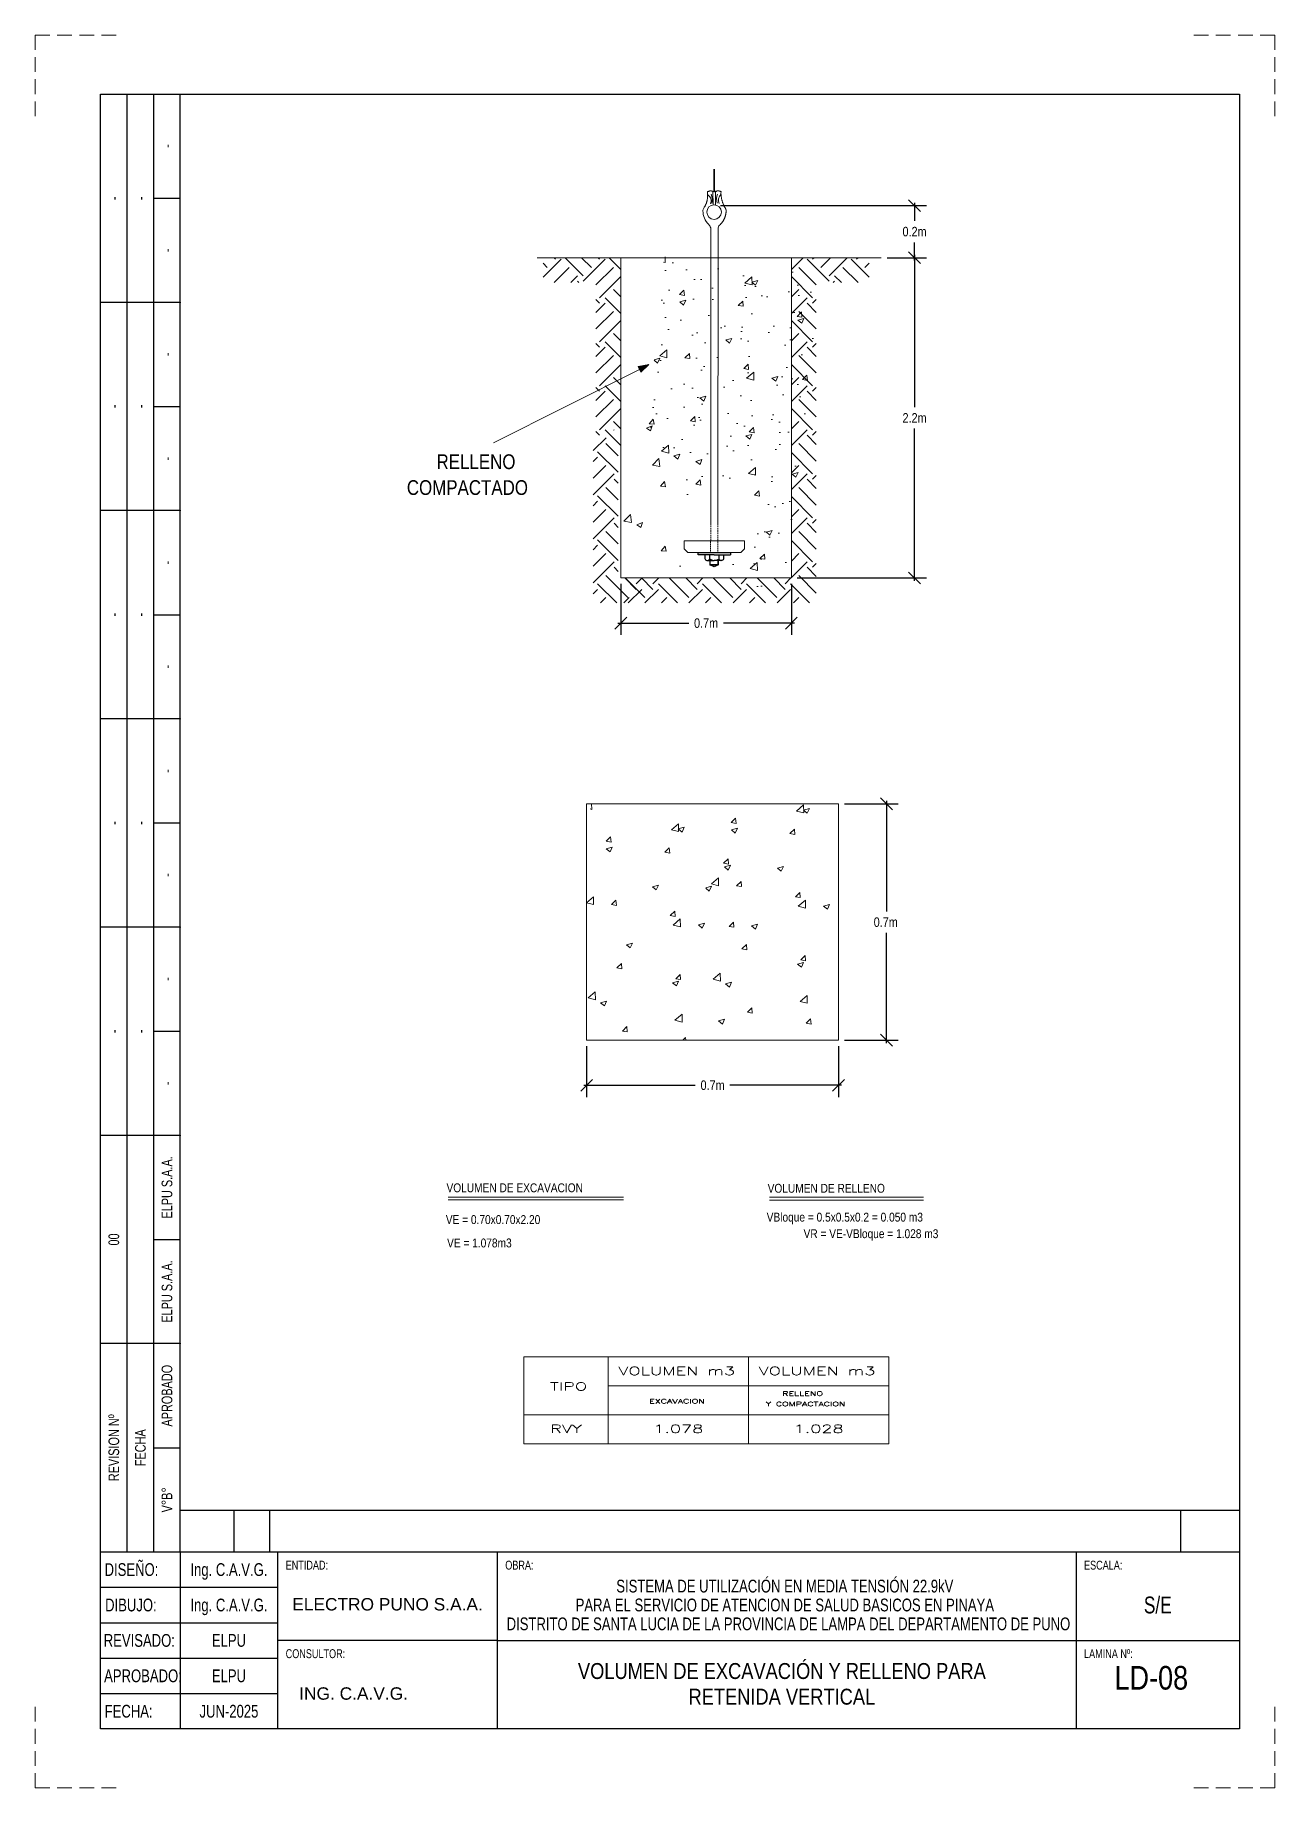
# Model space of a CAD drawing. Header units: millimetres. Extents: x 1804 to 3757, y 2643 to 7323.
# Drawn here: x 2224.3 to 2434.3, y 2642.5 to 2939.5 of the extents above; entities that cross this region are included whole.
import ezdxf
from ezdxf.enums import TextEntityAlignment as Align

# ---------------------------------------------------------------- set-up
doc = ezdxf.new("R2010")
doc.units = ezdxf.units.MM
doc.linetypes.add('DASHED', pattern=[0.75, 0.5, -0.25])
doc.linetypes.add('HIDDEN', pattern=[0.375, 0.25, -0.125])
for name, color, linetype in [('_Cajetin Linea 1', 5, 'Continuous'), ('_Cajetin Linea 2', 2, 'Continuous'), ('_Texto 1', 7, 'Continuous'), ('_Texto 2', 7, 'Continuous'), ('_Texto 3', 4, 'Continuous'), ('_Texto 4', 7, 'Continuous'), ('_Texto 6', 7, 'Continuous'), ('CAJETIN_T-1', 104, 'Continuous'), ('TEXTO', 7, 'Continuous')]:
    doc.layers.add(name, color=color, linetype=linetype)
for name, color, linetype, lineweight in [('_Cajetin Linea 3', 5, 'Continuous', 30), ('_Cajetin Linea 4', 3, 'DASHED', 0), ('DIBUJO', 7, 'Continuous', 20), ('POSTE', 7, 'Continuous', 13)]:
    doc.layers.add(name, color=color, linetype=linetype, lineweight=lineweight)
doc.styles.add('Cajetin', font='swissc.ttf')
doc.styles.add('Disylays_86', font='swisscl.ttf', dxfattribs={"height": 2.2})
doc.styles.add('hco_01', font='simplex.shx', dxfattribs={"width": 1.6, "height": 3})
doc.styles.add('ROMANS', font='romans.shx')
doc.styles.add('TEXTO1', font='arial.ttf')
doc.styles.add('texto50', font='ARIALN.TTF', dxfattribs={"height": 0.06})
doc.dimstyles.new('ELECTRICO', dxfattribs={"dimtxt": 1.4, "dimasz": 2, "dimexe": 2, "dimexo": 1, "dimgap": 1, "dimtad": 0, "dimtih": 1, "dimtoh": 1, "dimdsep": 46, "dimtxsty": 'ROMANS', "dimblk1": 'OBLIQUE', "dimblk2": 'OBLIQUE', "dimsah": 1, "dimcen": 0.09, "dimdle": 0.5, "dimclrd": 7, "dimclrt": 7, "dimadec": 0, "dimazin": 0, "dimtfac": 0.1125, "dimtofl": 0, "dimtmove": 2, "dimatfit": 2, "dimfxl": 1, "dimtolj": 1, "dimlwd": -1, "dimarcsym": 0})

msp = doc.modelspace()

# ---------------------------------------------------------------- texts
at = {"linetype": 'Continuous', "lineweight": 15, "style": 'Cajetin'}
for s, p in [('RELLENO', (2292.338, 2865.969)), ('COMPACTADO', (2287.305, 2861.588))]:
    msp.add_text(s, height=2.5, dxfattribs=at).set_placement(p)
at = {"color": 7, "lineweight": 15, "style": 'Cajetin'}
for s, p in [('VOLUMEN DE EXCAVACION', (2294.027, 2743.444)), ('VOLUMEN DE RELLENO', (2348.418, 2743.362)), ('VE = 0.70x0.70x2.20  ', (2293.909, 2738.059)), ('VBloque = 0.5x0.5x0.2 = 0.050 m3', (2348.253, 2738.473)), ('VE = 1.078m3', (2294.123, 2734.099)), ('VR = VE-VBloque = 1.028 m3', (2354.505, 2735.668))]:
    msp.add_text(s, height=1.5, dxfattribs=at).set_placement(p)
for s, p in [('VOLUMEN DE EXCAVACIÓN Y RELLENO PARA', (2350.825, 2662.653)), ('RETENIDA VERTICAL', (2350.825, 2657.974))]:
    msp.add_text(s, height=2.7, dxfattribs=at).set_placement(p, align=Align.MIDDLE)
at = {"lineweight": 15, "style": 'Cajetin'}
msp.add_text('LD-08', height=4, dxfattribs=at).set_placement((2413.399, 2661.172), align=Align.MIDDLE_CENTER)
at = {"layer": 'DIBUJO', "color": 7, "lineweight": 15, "style": 'hco_01', "width": 1.6}
for s, p in [('VOLUMEN m3', (2333.013, 2712.476)), ('VOLUMEN m3', (2356.784, 2712.476)), ('TIPO', (2314.696, 2709.853)), ('RVY', (2314.275, 2702.677)), ('1.078', (2333.277, 2702.677)), ('1.028', (2357.048, 2702.677))]:
    msp.add_text(s, height=1.3718, dxfattribs=at).set_placement(p, align=Align.CENTER)
for s, height, p in [('RELLENO', 0.7349, (2350.889, 2708.971)), ('EXCAVACION', 0.7349, (2328.347, 2707.674)), ('Y COMPACTACION', 0.73491, (2348.089, 2707.197))]:
    msp.add_text(s, height=height, dxfattribs=at).set_placement(p)

# ---------------------------------------------------------------- blocks, each defined once
blk = doc.blocks.new('TUERCAEX')
for p, q in [((1.5, 0), (-1.5, 0)), ((-1.5, 0), (-1.5, -0.2)), ((1.5, -0.2), (1.5, 0)), ((-0.86, -0.2), (-0.86, -0.6)), ((-0.66, -0.75), (0, -0.75)), ((-0.43, -0.2), (-0.43, -0.75)), ((-0.37, -0.72), (-0.37, -1.13)), ((-0.37, -1.13), (-0.37, -0.72)), ((-0.37, -1.13), (0.4, -1.13)), ((-0.37, -1.13), (0, -1.33)), ((0.4, -1.13), (-0.37, -1.13)), ((0.67, -0.75), (0, -0.75)), ((0, -1.33), (0.4, -1.13)), ((0.4, -0.75), (0.4, -1.13)), ((0.43, -0.2), (0.43, -0.75)), ((0.86, -0.2), (0.86, -0.57))]:
    blk.add_line(p, q)
at = {"color": 7}
for q in [(-1.5, -0.2), (1.5, -0.2)]:
    blk.add_line((0, -0.2), q, dxfattribs=at)
for centre, radius, start, end in [((-0.65, -0.53), 0.224, 200.6742, 340.9874), ((-0.01, -0.07), 0.684, 231.2204, 310.0314), ((0.64, -0.54), 0.216, 194.3886, 349.7862)]:
    blk.add_arc(centre, radius, start, end)
blk = doc.blocks.new('CAJETIN ARMADO')
at = {"layer": '_Cajetin Linea 1', "ltscale": 5}
for p, q in [((1569.36, 5536.82), (1389.95, 5536.82)), ((1399.05, 5536.82), (1399.05, 5529.78)), ((1405.05, 5536.82), (1405.05, 5529.78)), ((1559.36, 5536.82), (1559.36, 5529.78))]:
    blk.add_line(p, q, dxfattribs=at)
at = {"layer": '_Cajetin Linea 1'}
for p in [(1376.45, 5529.82), (1389.95, 5529.82)]:
    blk.add_line(p, (1569.36, 5529.82), dxfattribs=at)
at = {"layer": '_Cajetin Linea 1', "color": 5}
for p, q in [((1389.95, 5529.82), (1389.95, 5499.82)), ((1406.45, 5529.82), (1406.45, 5499.82)), ((1443.64, 5529.82), (1443.64, 5499.82)), ((1541.67, 5529.82), (1541.67, 5499.82)), ((1376.45, 5523.82), (1406.45, 5523.82)), ((1376.45, 5517.82), (1406.45, 5517.82)), ((1443.64, 5514.82), (1406.45, 5514.82)), ((1443.64, 5514.82), (1569.36, 5514.82)), ((1376.45, 5511.82), (1406.45, 5511.82)), ((1376.45, 5505.82), (1406.45, 5505.82))]:
    blk.add_line(p, q, dxfattribs=at)
at = {"layer": '_Cajetin Linea 2', "color": 3}
for points in [[(1380.95, 5529.82), (1380.95, 5776.82)], [(1385.45, 5529.82), (1385.45, 5776.82)], [(1389.95, 5529.82), (1389.95, 5776.82)], [(1385.45, 5759.18), (1389.95, 5759.18)], [(1389.95, 5741.53), (1376.45, 5741.53)], [(1385.45, 5723.89), (1389.95, 5723.89)], [(1389.95, 5706.25), (1376.45, 5706.25)], [(1385.45, 5688.61), (1389.95, 5688.61)], [(1389.95, 5670.96), (1376.45, 5670.96)], [(1385.45, 5653.32), (1389.95, 5653.32)], [(1389.95, 5635.68), (1376.45, 5635.68)], [(1385.45, 5618.03), (1389.95, 5618.03)], [(1389.95, 5600.39), (1376.45, 5600.39)], [(1385.45, 5582.75), (1389.95, 5582.75)], [(1389.95, 5565.11), (1376.45, 5565.11)], [(1385.45, 5547.46), (1389.95, 5547.46)]]:
    blk.add_lwpolyline(points, dxfattribs=at)
at = {"layer": '_Cajetin Linea 2', "color": 2}
blk.add_point((1389.95, 5600.39), dxfattribs=at)
at = {"layer": '_Cajetin Linea 2', "color": 3}
blk.add_point((1380.95, 5565.11), dxfattribs=at)
at = {"layer": '_Cajetin Linea 2'}
for p in [(1385.45, 5565.11), (1389.95, 5565.11)]:
    blk.add_point(p, dxfattribs=at)
at = {"layer": '_Cajetin Linea 3', "ltscale": 0.1}
blk.add_lwpolyline([(1569.36, 5499.82), (1376.45, 5499.82), (1376.45, 5776.82), (1569.36, 5776.82)], close=True, dxfattribs=at)
at = {"layer": '_Cajetin Linea 4', "ltscale": 5}
for p, q in [((1365.36, 5786.82), (1365.36, 5771.82)), ((1365.36, 5786.82), (1380.36, 5786.82)), ((1575.36, 5786.82), (1560.36, 5786.82)), ((1575.36, 5786.82), (1575.36, 5771.82)), ((1365.36, 5489.82), (1365.36, 5504.82)), ((1575.36, 5489.82), (1575.36, 5504.82)), ((1365.36, 5489.82), (1380.36, 5489.82)), ((1575.36, 5489.82), (1560.36, 5489.82))]:
    blk.add_line(p, q, dxfattribs=at)
at = {"layer": 'CAJETIN_T-1', "color": 2}
for p in [(1389.95, 5741.53), (1389.95, 5706.25), (1389.95, 5670.96), (1389.95, 5635.68)]:
    blk.add_point(p, dxfattribs=at)
at = {"layer": '_Texto 1', "style": 'Disylays_86'}
for s, p in [('-', (1387.7, 5768)), ('-', (1378.7, 5759.18)), ('-', (1383.2, 5759.18)), ('-', (1387.7, 5750.36)), ('-', (1387.7, 5732.71)), ('-', (1378.7, 5723.89)), ('-', (1383.2, 5723.89)), ('-', (1387.7, 5715.07)), ('-', (1387.7, 5697.43)), ('-', (1378.7, 5688.61)), ('-', (1383.2, 5688.61)), ('-', (1387.7, 5679.78)), ('-', (1387.7, 5662.14)), ('-', (1378.7, 5653.32)), ('-', (1383.2, 5653.32)), ('-', (1387.7, 5644.5)), ('-', (1387.7, 5626.86)), ('-', (1378.7, 5618.03)), ('-', (1383.2, 5618.03)), ('-', (1387.7, 5609.21)), ('ELPU S.A.A.', (1387.7, 5591.57)), ('00', (1378.7, 5582.75)), ('ELPU S.A.A.', (1387.7, 5573.93)), ('APROBADO', (1387.7, 5556.28)), ('REVISION Nº', (1378.7, 5547.46)), ('FECHA', (1383.2, 5547.46)), ('V%%DB%%D', (1387.7, 5538.64))]:
    blk.add_text(s, height=1.8, rotation=90, dxfattribs=at).set_placement(p, align=Align.MIDDLE_CENTER)
for s, p in [('DISEÑO:', (1381.69, 5526.82)), ('SISTEMA DE UTILIZACIÓN EN MEDIA TENSIÓN 22.9kV ', (1492.66, 5524.02)), ('DIBUJO:', (1381.59, 5520.82)), ('PARA EL SERVICIO DE ATENCION DE SALUD BASICOS EN PINAYA ', (1492.66, 5520.82)), (' DISTRITO DE SANTA LUCIA DE LA PROVINCIA DE LAMPA DEL DEPARTAMENTO DE PUNO', (1492.66, 5517.62)), ('REVISADO:  ', (1383.64, 5514.82)), ('APROBADO:', (1383.64, 5508.82)), ('FECHA:', (1381.21, 5502.82))]:
    blk.add_text(s, height=2.16, dxfattribs=at).set_placement(p, align=Align.MIDDLE_CENTER)
at = {"layer": '_Texto 2', "style": 'Disylays_86'}
for s, p in [('ENTIDAD:', (1407.81, 5526.82)), ('OBRA:', (1445, 5526.82)), ('ESCALA:', (1543.03, 5526.82)), ('CONSULTOR:', (1407.81, 5511.82)), ('LAMINA Nº:', (1543.03, 5511.82))]:
    blk.add_text(s, height=1.5, dxfattribs=at).set_placement(p)
at = {"layer": '_Texto 3', "style": 'Disylays_86'}
for s, p in [('Ing. C.A.V.G.', (1398.2, 5526.82)), ('Ing. C.A.V.G.', (1398.2, 5520.82)), ('ELPU', (1398.2, 5514.82)), ('ELPU', (1398.2, 5508.82)), ('JUN-2025', (1398.2, 5502.82))]:
    blk.add_text(s, height=2.16, dxfattribs=at).set_placement(p, align=Align.MIDDLE_CENTER)
at = {"layer": '_Texto 4', "ltscale": 2, "style": 'TEXTO1'}
for s, p in [('ELECTRO PUNO S.A.A.', (1408.92, 5519.89)), ('ING. C.A.V.G.', (1410.1, 5504.77))]:
    blk.add_text(s, height=2.1, dxfattribs=at).set_placement(p)
at = {"layer": '_Texto 6', "style": 'Disylays_86'}
blk.add_text('S/E', height=2.851, dxfattribs=at).set_placement((1555.52, 5520.82), align=Align.MIDDLE_CENTER)
blk = doc.blocks.new('_Oblique')
at = {"color": 0, "lineweight": -2}
blk.add_line((-0.5, -0.5), (0.5, 0.5), dxfattribs=at)
blk = doc.blocks.new('*D372')
at = {"layer": 'Defpoints', "color": 0, "transparency": 16777216}
for p in [(2339.43, 2910.61), (2373.3, 2910.61), (2367.65, 2901.79)]:
    blk.add_point(p, dxfattribs=at)
at = {"layer": 'TEXTO', "color": 0, "lineweight": -2, "transparency": 16777216}
for p, q in [((2340.43, 2910.61), (2375.3, 2910.61)), ((2368.65, 2901.79), (2375.3, 2901.79))]:
    blk.add_line(p, q, dxfattribs=at)
at = {"layer": 'TEXTO', "color": 7, "transparency": 16777216}
for p, q in [((2373.3, 2911.11), (2373.3, 2908.02)), ((2373.3, 2901.29), (2373.3, 2904.38))]:
    blk.add_line(p, q, dxfattribs=at)
at = {"layer": 'TEXTO', "color": 7, "transparency": 16777216, "xscale": 2, "yscale": 2, "zscale": 2}
for p, rotation in [((2373.3, 2910.61), 90), ((2373.3, 2901.79), 270)]:
    blk.add_blockref('_Oblique', p, dxfattribs=dict(at, rotation=rotation))
at = {"layer": 'TEXTO', "color": 7, "lineweight": 15, "transparency": 16777216, "insert": (2373.3, 2906.2), "char_height": 0.06, "attachment_point": 5, "style": 'texto50'}
blk.add_mtext('\\A1;{\\H26.667x;0.2m}', dxfattribs=at)
blk = doc.blocks.new('*D373')
at = {"layer": 'Defpoints', "color": 0, "transparency": 16777216}
for p in [(2367.65, 2901.79), (2352.44, 2847.52), (2373.3, 2847.52)]:
    blk.add_point(p, dxfattribs=at)
at = {"layer": 'TEXTO', "color": 0, "lineweight": -2, "transparency": 16777216}
for p, q in [((2368.65, 2901.79), (2375.3, 2901.79)), ((2353.44, 2847.52), (2375.3, 2847.52))]:
    blk.add_line(p, q, dxfattribs=at)
at = {"layer": 'TEXTO', "color": 7, "transparency": 16777216}
for p, q in [((2373.3, 2902.29), (2373.3, 2876.46)), ((2373.3, 2847.02), (2373.3, 2872.85))]:
    blk.add_line(p, q, dxfattribs=at)
at = {"layer": 'TEXTO', "color": 7, "transparency": 16777216, "xscale": 2, "yscale": 2, "zscale": 2}
for p, rotation in [((2373.3, 2901.79), 90), ((2373.3, 2847.52), 270)]:
    blk.add_blockref('_Oblique', p, dxfattribs=dict(at, rotation=rotation))
at = {"layer": 'TEXTO', "color": 7, "lineweight": 15, "transparency": 16777216, "insert": (2373.3, 2874.65), "char_height": 0.06, "attachment_point": 5, "style": 'texto50'}
blk.add_mtext('\\A1;{\\H26.667x;2.2m}', dxfattribs=at)
blk = doc.blocks.new('*D374')
at = {"layer": 'Defpoints', "color": 0, "transparency": 16777216}
for p in [(2323.54, 2847.52), (2352.44, 2847.52), (2323.54, 2839.87)]:
    blk.add_point(p, dxfattribs=at)
at = {"layer": 'TEXTO', "color": 0, "lineweight": -2, "transparency": 16777216}
for p, q in [((2323.54, 2846.52), (2323.54, 2837.87)), ((2352.44, 2846.52), (2352.44, 2837.87))]:
    blk.add_line(p, q, dxfattribs=at)
at = {"layer": 'TEXTO', "color": 7, "transparency": 16777216}
for p, q in [((2323.04, 2839.87), (2335.05, 2839.87)), ((2352.94, 2839.87), (2340.94, 2839.87))]:
    blk.add_line(p, q, dxfattribs=at)
at = {"layer": 'TEXTO', "color": 7, "transparency": 16777216, "xscale": 2, "yscale": 2, "zscale": 2, "rotation": 180}
blk.add_blockref('_Oblique', (2323.54, 2839.87), dxfattribs=at)
at = {"layer": 'TEXTO', "color": 7, "transparency": 16777216, "xscale": 2, "yscale": 2, "zscale": 2}
blk.add_blockref('_Oblique', (2352.44, 2839.87), dxfattribs=at)
at = {"layer": 'TEXTO', "color": 7, "lineweight": 15, "transparency": 16777216, "insert": (2337.99, 2839.87), "char_height": 0.06, "attachment_point": 5, "style": 'texto50'}
blk.add_mtext('\\A1;{\\H26.667x;0.7m}', dxfattribs=at)
blk = doc.blocks.new('*D375')
at = {"layer": 'Defpoints', "color": 0, "transparency": 16777216}
for p in [(2317.76, 2769.21), (2360.43, 2769.21), (2317.76, 2761.57)]:
    blk.add_point(p, dxfattribs=at)
at = {"layer": 'TEXTO', "color": 0, "lineweight": -2, "transparency": 16777216}
for p, q in [((2317.76, 2768.21), (2317.76, 2759.57)), ((2360.43, 2768.21), (2360.43, 2759.57))]:
    blk.add_line(p, q, dxfattribs=at)
at = {"layer": 'TEXTO', "color": 7, "transparency": 16777216}
for p, q in [((2317.26, 2761.57), (2336.15, 2761.57)), ((2360.93, 2761.57), (2342.03, 2761.57))]:
    blk.add_line(p, q, dxfattribs=at)
at = {"layer": 'TEXTO', "color": 7, "transparency": 16777216, "xscale": 2, "yscale": 2, "zscale": 2, "rotation": 180}
blk.add_blockref('_Oblique', (2317.76, 2761.57), dxfattribs=at)
at = {"layer": 'TEXTO', "color": 7, "transparency": 16777216, "xscale": 2, "yscale": 2, "zscale": 2}
blk.add_blockref('_Oblique', (2360.43, 2761.57), dxfattribs=at)
at = {"layer": 'TEXTO', "color": 7, "lineweight": 15, "transparency": 16777216, "insert": (2339.09, 2761.57), "char_height": 0.06, "attachment_point": 5, "style": 'texto50'}
blk.add_mtext('\\A1;{\\H26.667x;0.7m}', dxfattribs=at)
blk = doc.blocks.new('*D376')
at = {"layer": 'Defpoints', "color": 0, "transparency": 16777216}
for p in [(2360.43, 2809.25), (2360.43, 2769.21), (2368.54, 2769.21)]:
    blk.add_point(p, dxfattribs=at)
at = {"layer": 'TEXTO', "color": 7, "transparency": 16777216}
for p, q in [((2368.54, 2809.75), (2368.54, 2791.02)), ((2368.54, 2768.71), (2368.54, 2787.39))]:
    blk.add_line(p, q, dxfattribs=at)
at = {"layer": 'TEXTO', "color": 0, "lineweight": -2, "transparency": 16777216}
for p, q in [((2361.43, 2809.25), (2370.54, 2809.25)), ((2361.43, 2769.21), (2370.54, 2769.21))]:
    blk.add_line(p, q, dxfattribs=at)
at = {"layer": 'TEXTO', "color": 7, "transparency": 16777216, "xscale": 2, "yscale": 2, "zscale": 2}
for p, rotation in [((2368.54, 2809.25), 90), ((2368.54, 2769.21), 270)]:
    blk.add_blockref('_Oblique', p, dxfattribs=dict(at, rotation=rotation))
at = {"layer": 'TEXTO', "color": 7, "lineweight": 15, "transparency": 16777216, "insert": (2368.42, 2789.2), "char_height": 0.06, "attachment_point": 5, "style": 'texto50'}
blk.add_mtext('\\A1;{\\H26.667x;0.7m}', dxfattribs=at)

# ---------------------------------------------------------------- dimensions: what is measured, and where the dimension line sits
at = {"layer": 'TEXTO', "lineweight": 15}
for base, p1, p2, text, picture, middle in [((2373.301, 2910.613), (2367.646, 2901.786), (2339.429, 2910.613), '{\\H26.667x;0.2m}', '*D372', (2373.301, 2906.199)), ((2368.537, 2769.213), (2360.426, 2809.247), (2360.426, 2769.213), '{\\H26.667x;0.7m}', '*D376', (2368.418, 2789.204))]:
    dim = msp.add_linear_dim(base=base, p1=p1, p2=p2, angle=90, text=text, dimstyle='ELECTRICO', override={"dimtxsty": 'texto50'}, dxfattribs=at)
    dim.commit()
    dim.dimension.update_dxf_attribs({"geometry": picture, "text_midpoint": middle, "dimtype": 160})
dim = msp.add_linear_dim(base=(2373.301, 2847.518), p1=(2367.646, 2901.786), p2=(2352.444, 2847.518), angle=90, text='{\\H26.667x;2.2m}', dimstyle='ELECTRICO', override={"dimtxsty": 'texto50'}, dxfattribs=at)
dim.commit()
dim.dimension.update_dxf_attribs({"geometry": '*D373', "text_midpoint": (2373.301, 2874.652)})
for base, p1, p2, picture, middle in [((2323.542, 2839.87), (2352.444, 2847.518), (2323.542, 2847.518), '*D374', (2337.993, 2839.87)), ((2317.756, 2761.566), (2360.426, 2769.213), (2317.756, 2769.213), '*D375', (2339.091, 2761.566))]:
    dim = msp.add_linear_dim(base=base, p1=p1, p2=p2, text='{\\H26.667x;0.7m}', dimstyle='ELECTRICO', override={"dimtxsty": 'texto50'}, dxfattribs=at)
    dim.commit()
    dim.dimension.update_dxf_attribs({"geometry": picture, "text_midpoint": middle, "dimtype": 160})

# ---------------------------------------------------------------- hatches: boundary and pattern name
at = {"lineweight": 15}
h = msp.add_hatch(dxfattribs=at)
h.set_pattern_fill('AR-CONC', color=256, scale=1.40625, angle=-5.55658, style=0)
h.set_pattern_definition([(44.4434, (2084.01, 2720.579), (9.95363, -1.85496), [1.0547, -11.60156]), (349.4434, (2084.01, 2720.579), (-0.9178, 10.71693), [0.84375, -9.28125]), (94.8948, (2084.84, 2720.424), (9.03584, 8.86196), [0.89635, -9.8598]), (40.6276, (2084.282, 2723.378), (14.71218, -3.7699), [1.582, -17.40234]), (91.079, (2085.508, 2723.064), (14.40834, 12.3615), [1.3445, -14.7897]), (345.6276, (2084.282, 2723.378), (14.4083, 12.3615), [1.2656, -13.9219]), (15.4434, (2085.614, 2722.542), (7.80634, -6.448), [1.0547, -11.60156]), (320.4434, (2085.614, 2722.542), (4.39295, 9.8182), [0.84375, -9.28125]), (65.8948, (2086.264, 2722.005), (12.19928, 3.37018), [0.89635, -9.8598]), (31.9434, (2084.01, 2720.5787), (0.62348, 4.642765), [0, -9.16875, 0, -9.421875, 0, -9.31641]), (1.9434, (2084.01, 2720.5787), (4.21908, 5.16214), [0, -5.371875, 0, -8.95781, 0, -3.55078]), (321.9434, (2080.889, 2720.8823), (7.44089, -1.04257), [0, -3.51562, 0, -10.96875, 0, -14.55469]), (311.9434, (2079.489, 2721.0185), (8.29883, 0.60701), [0, -4.57031, 0, -7.28437, 0, -10.33594])])
h.paths.add_polyline_path([(2357.243, 2899.376), (2330.874, 2901.941), (2327.944, 2871.816), (2334.73, 2860.717), (2341.492, 2864.852), (2346.048, 2857.402), (2340.876, 2854.24), (2341.067, 2853.928), (2340.062, 2853.313), (2340.448, 2852.682, -0.3283872), (2340.238, 2852.244), (2340.152, 2852.192), (2340.513, 2851.602), (2339.809, 2850.728), (2338.711, 2850.5), (2338.351, 2851.09), (2338.294, 2851.055, -0.5100449), (2337.676, 2851.218), (2337.393, 2851.681), (2336.388, 2851.067), (2334.411, 2850.287), (2331.026, 2848.217), (2330.664, 2848.808), (2327.878, 2847.709), (2351.907, 2845.371), (2351.996, 2845.444)])
at = {"linetype": 'Continuous', "lineweight": 15}
msp.add_hatch(color=256, dxfattribs=at).paths.add_polyline_path([(2328.287, 2883.664), (2326.476, 2883.325), (2326.706, 2882.868), (2326.935, 2882.412)])

# ---------------------------------------------------------------- linework, layer by layer
for p, q in [((2339.329, 2916.772), (2339.329, 2912.954)), ((2339.39, 2916.772), (2339.39, 2912.955)), ((2338.775, 2906.865), (2338.772, 2856.73)), ((2340.012, 2906.847), (2340, 2856.73)), ((2328.287, 2883.664), (2326.476, 2883.325)), ((2326.476, 2883.325), (2326.706, 2882.868)), ((2326.706, 2882.868), (2326.935, 2882.412)), ((2328.287, 2883.664), (2326.935, 2882.412)), ((2340.255, 2851.83), (2338.5, 2851.83))]:
    msp.add_line(p, q, dxfattribs=at)
at = {"lineweight": 15}
for p, q in [((2367.646, 2901.786), (2309.395, 2901.786)), ((2312.495, 2901.528), (2312.238, 2901.786)), ((2317.156, 2898.732), (2314.102, 2901.786)), ((2318.555, 2900.13), (2316.899, 2901.786)), ((2319.953, 2901.528), (2319.695, 2901.786)), ((2323.542, 2899.804), (2321.56, 2901.786)), ((2323.542, 2901.786), (2323.542, 2847.518)), ((2352.444, 2901.786), (2352.444, 2847.518)), ((2352.444, 2899.804), (2354.427, 2901.786)), ((2356.033, 2901.528), (2356.291, 2901.786)), ((2357.432, 2900.13), (2359.088, 2901.786)), ((2358.83, 2898.732), (2361.884, 2901.786)), ((2363.491, 2901.528), (2363.749, 2901.786)), ((2310.374, 2898.475), (2313.428, 2901.528)), ((2311.097, 2900.13), (2310.374, 2900.853)), ((2312.263, 2897.567), (2314.826, 2900.13)), ((2315.06, 2897.567), (2316.224, 2898.732)), ((2317.156, 2897.799), (2320.885, 2901.528)), ((2319.323, 2897.17), (2322.284, 2900.13)), ((2356.663, 2897.17), (2353.703, 2900.13)), ((2358.83, 2897.799), (2355.101, 2901.528)), ((2360.927, 2897.567), (2359.762, 2898.732)), ((2363.723, 2897.567), (2361.161, 2900.13)), ((2365.612, 2898.475), (2362.559, 2901.528)), ((2364.889, 2900.13), (2365.612, 2900.853)), ((2316.456, 2897.567), (2316.224, 2897.799)), ((2319.953, 2895.003), (2323.542, 2898.592)), ((2323.542, 2895.143), (2322.284, 2896.401)), ((2356.033, 2895.003), (2352.444, 2898.592)), ((2352.444, 2895.143), (2353.703, 2896.401)), ((2359.53, 2897.567), (2359.762, 2897.799)), ((2319.953, 2894.071), (2319.323, 2894.7)), ((2319.323, 2892.509), (2320.885, 2894.071)), ((2323.542, 2892.346), (2320.885, 2895.003)), ((2352.444, 2892.346), (2355.101, 2895.003)), ((2356.663, 2892.509), (2355.101, 2894.071)), ((2356.033, 2894.071), (2356.663, 2894.7)), ((2319.323, 2889.712), (2322.284, 2892.672)), ((2319.953, 2887.545), (2323.542, 2891.134)), ((2356.033, 2887.545), (2352.444, 2891.134)), ((2356.663, 2889.712), (2353.703, 2892.672)), ((2319.953, 2886.613), (2319.323, 2887.243)), ((2323.542, 2884.888), (2320.885, 2887.545)), ((2323.542, 2887.685), (2322.284, 2888.943)), ((2352.444, 2887.685), (2353.703, 2888.943)), ((2352.444, 2884.888), (2355.101, 2887.545)), ((2356.033, 2886.613), (2356.663, 2887.243)), ((2319.323, 2885.051), (2320.885, 2886.613)), ((2319.323, 2882.254), (2322.284, 2885.214)), ((2356.663, 2882.254), (2353.703, 2885.214)), ((2356.663, 2885.051), (2355.101, 2886.613)), ((2319.953, 2880.087), (2323.542, 2883.676)), ((2323.542, 2880.227), (2322.284, 2881.486)), ((2356.033, 2880.087), (2352.444, 2883.676)), ((2352.444, 2880.227), (2353.703, 2881.486)), ((2319.953, 2879.155), (2319.323, 2879.785)), ((2319.323, 2877.593), (2320.885, 2879.155)), ((2323.542, 2877.43), (2320.885, 2880.087)), ((2352.444, 2877.43), (2355.101, 2880.087)), ((2356.663, 2877.593), (2355.101, 2879.155)), ((2356.033, 2879.155), (2356.663, 2879.785)), ((2319.323, 2874.796), (2322.284, 2877.757)), ((2319.953, 2872.629), (2323.542, 2876.218)), ((2356.033, 2872.629), (2352.444, 2876.218)), ((2356.663, 2874.796), (2353.703, 2877.757)), ((2319.953, 2871.697), (2319.323, 2872.327)), ((2323.542, 2869.973), (2320.885, 2872.629)), ((2323.542, 2872.769), (2322.284, 2874.028)), ((2322.334, 2872.541), (2322.423, 2872.629)), ((2327.873, 2872.899), (2328.858, 2873.277)), ((2327.873, 2872.899), (2328.572, 2872.427)), ((2328.339, 2873.64), (2329.017, 2874.448)), ((2328.339, 2873.64), (2329.18, 2873.566)), ((2328.573, 2872.427), (2328.858, 2873.277)), ((2329.18, 2873.566), (2329.017, 2874.447)), ((2352.444, 2872.769), (2353.703, 2874.028)), ((2352.444, 2869.973), (2355.101, 2872.629)), ((2356.033, 2871.697), (2356.663, 2872.327)), ((2318.885, 2869.092), (2321.055, 2871.262)), ((2323.104, 2868.219), (2321.025, 2870.299)), ((2356.663, 2867.339), (2353.703, 2870.299)), ((2356.663, 2870.135), (2355.101, 2871.697)), ((2318.885, 2867.228), (2319.626, 2867.968)), ((2318.885, 2864.431), (2321.025, 2866.57)), ((2323.104, 2865.423), (2319.626, 2868.901)), ((2328.899, 2866.627), (2329.994, 2867.769)), ((2328.899, 2866.627), (2330.15, 2866.433)), ((2330.15, 2866.433), (2329.995, 2867.769)), ((2336.267, 2867.237), (2337.252, 2867.615)), ((2336.267, 2867.237), (2336.966, 2866.765)), ((2336.967, 2866.765), (2337.252, 2867.615)), ((2356.033, 2865.172), (2352.444, 2868.761)), ((2352.444, 2865.312), (2353.703, 2866.57)), ((2318.885, 2861.634), (2321.415, 2864.164)), ((2321.415, 2864.164), (2322.423, 2865.172)), ((2322.426, 2864.237), (2322.423, 2864.239)), ((2323.104, 2863.558), (2322.426, 2864.237)), ((2330.291, 2863.062), (2330.969, 2863.87)), ((2331.131, 2862.988), (2330.969, 2863.87)), ((2352.444, 2862.515), (2355.101, 2865.172)), ((2356.663, 2862.677), (2355.101, 2864.239)), ((2356.033, 2864.239), (2356.663, 2864.869)), ((2318.885, 2859.77), (2319.626, 2860.511)), ((2323.104, 2857.965), (2319.626, 2861.443)), ((2323.104, 2860.761), (2321.025, 2862.841)), ((2330.291, 2863.062), (2331.131, 2862.988)), ((2356.033, 2857.714), (2352.444, 2861.303)), ((2356.663, 2859.881), (2353.703, 2862.841)), ((2318.885, 2856.973), (2321.025, 2859.112)), ((2318.885, 2854.176), (2322.423, 2857.714)), ((2324.086, 2857.139), (2325.182, 2858.28)), ((2325.337, 2856.944), (2325.182, 2858.28)), ((2352.444, 2857.854), (2353.703, 2859.112)), ((2352.444, 2855.057), (2355.101, 2857.714)), ((2356.033, 2856.782), (2356.663, 2857.411)), ((2323.104, 2853.304), (2321.025, 2855.383)), ((2323.104, 2856.1), (2322.423, 2856.782)), ((2324.086, 2857.139), (2325.337, 2856.945)), ((2326.253, 2856.547), (2327.237, 2856.925)), ((2326.253, 2856.547), (2326.952, 2856.075)), ((2326.952, 2856.075), (2327.238, 2856.925)), ((2356.663, 2852.423), (2353.703, 2855.383)), ((2356.663, 2855.22), (2355.101, 2856.782)), ((2318.885, 2852.312), (2319.626, 2853.053)), ((2318.885, 2849.515), (2321.025, 2851.654)), ((2323.104, 2850.507), (2319.626, 2853.985)), ((2330.4, 2852.128), (2331.077, 2852.936)), ((2330.4, 2852.128), (2331.24, 2852.054)), ((2331.24, 2852.054), (2331.078, 2852.936)), ((2356.033, 2850.256), (2352.444, 2853.845)), ((2352.444, 2850.396), (2353.703, 2851.654)), ((2318.885, 2846.719), (2322.423, 2850.256)), ((2323.104, 2848.643), (2322.423, 2849.324)), ((2352.444, 2847.599), (2355.101, 2850.256)), ((2356.663, 2847.762), (2355.101, 2849.324)), ((2356.033, 2849.324), (2356.663, 2849.954)), ((2318.885, 2844.854), (2319.626, 2845.595)), ((2322.854, 2843.299), (2319.626, 2846.527)), ((2324.753, 2844.197), (2321.025, 2847.926)), ((2352.444, 2847.518), (2323.542, 2847.518)), ((2326.152, 2845.595), (2324.229, 2847.518)), ((2327.601, 2844.197), (2324.279, 2847.518)), ((2324.788, 2843.299), (2327.084, 2845.595)), ((2326.152, 2846.527), (2327.142, 2847.518)), ((2328.999, 2845.595), (2327.076, 2847.518)), ((2327.635, 2843.299), (2329.931, 2845.595)), ((2328.999, 2846.527), (2329.99, 2847.518)), ((2333.159, 2843.299), (2329.931, 2846.527)), ((2335.058, 2844.197), (2331.737, 2847.518)), ((2336.457, 2845.595), (2334.534, 2847.518)), ((2335.093, 2843.299), (2337.389, 2845.595)), ((2336.457, 2846.527), (2337.447, 2847.518)), ((2340.617, 2843.299), (2337.389, 2846.527)), ((2342.516, 2844.197), (2339.195, 2847.518)), ((2343.914, 2845.595), (2341.992, 2847.518)), ((2342.551, 2843.299), (2344.847, 2845.595)), ((2343.914, 2846.527), (2344.905, 2847.518)), ((2348.075, 2843.299), (2344.847, 2846.527)), ((2349.974, 2844.197), (2346.653, 2847.518)), ((2351.372, 2845.595), (2349.449, 2847.518)), ((2350.009, 2843.299), (2352.304, 2845.595)), ((2351.372, 2846.527), (2352.363, 2847.518)), ((2355.533, 2843.299), (2352.304, 2846.527)), ((2356.663, 2844.965), (2353.703, 2847.926)), ((2320.127, 2843.299), (2321.025, 2844.197)), ((2324.07, 2843.299), (2324.968, 2844.197)), ((2330.432, 2843.299), (2331.33, 2844.197)), ((2337.89, 2843.299), (2338.787, 2844.197)), ((2345.347, 2843.299), (2346.245, 2844.197)), ((2352.805, 2843.299), (2353.703, 2844.197)), ((2318.356, 2808.377), (2318.63, 2808.307)), ((2318.63, 2808.307), (2318.611, 2809.286)), ((2342.238, 2806.091), (2342.991, 2806.829)), ((2343.067, 2805.936), (2342.991, 2806.829)), ((2353.297, 2808.031), (2354.498, 2809.061)), ((2353.297, 2808.031), (2354.523, 2807.717)), ((2354.47, 2808.194), (2355.487, 2808.475)), ((2354.47, 2808.194), (2355.121, 2807.657)), ((2354.523, 2807.717), (2354.498, 2809.061)), ((2355.121, 2807.656), (2355.487, 2808.475)), ((2332.116, 2804.851), (2333.317, 2805.881)), ((2332.116, 2804.851), (2333.342, 2804.537)), ((2333.289, 2805.014), (2334.306, 2805.295)), ((2333.289, 2805.014), (2333.94, 2804.477)), ((2333.342, 2804.537), (2333.317, 2805.881)), ((2333.94, 2804.477), (2334.306, 2805.295)), ((2342.238, 2806.091), (2343.067, 2805.936)), ((2342.271, 2804.824), (2343.288, 2805.105)), ((2342.271, 2804.824), (2342.922, 2804.286)), ((2342.922, 2804.286), (2343.288, 2805.104)), ((2352.191, 2804.236), (2352.944, 2804.974)), ((2352.191, 2804.236), (2353.021, 2804.081)), ((2353.021, 2804.081), (2352.944, 2804.974)), ((2321.056, 2802.911), (2321.809, 2803.649)), ((2321.056, 2802.911), (2321.886, 2802.756)), ((2321.09, 2801.644), (2322.106, 2801.925)), ((2321.09, 2801.644), (2321.74, 2801.107)), ((2321.74, 2801.106), (2322.107, 2801.925)), ((2321.886, 2802.756), (2321.809, 2803.649)), ((2331.01, 2801.056), (2331.763, 2801.794)), ((2331.01, 2801.056), (2331.839, 2800.901)), ((2331.839, 2800.901), (2331.763, 2801.794)), ((2340.964, 2799.201), (2341.717, 2799.939)), ((2340.964, 2799.201), (2341.793, 2799.046)), ((2341.095, 2798.566), (2342.112, 2798.847)), ((2341.095, 2798.566), (2341.746, 2798.029)), ((2341.793, 2799.046), (2341.717, 2799.939)), ((2341.746, 2798.029), (2342.112, 2798.847)), ((2350.077, 2798.376), (2351.094, 2798.657)), ((2350.077, 2798.376), (2350.728, 2797.838)), ((2350.728, 2797.838), (2351.094, 2798.656)), ((2328.896, 2795.196), (2329.913, 2795.477)), ((2328.896, 2795.196), (2329.547, 2794.659)), ((2329.547, 2794.658), (2329.913, 2795.477)), ((2337.924, 2794.968), (2338.529, 2794.468)), ((2337.929, 2795.02), (2338.895, 2795.286)), ((2338.529, 2794.468), (2338.895, 2795.286)), ((2338.889, 2795.67), (2340.09, 2796.7)), ((2338.889, 2795.67), (2340.115, 2795.355)), ((2340.115, 2795.355), (2340.09, 2796.7)), ((2343.155, 2795.374), (2343.908, 2796.112)), ((2343.155, 2795.374), (2343.985, 2795.219)), ((2343.985, 2795.219), (2343.909, 2796.112)), ((2317.708, 2792.49), (2318.908, 2793.52)), ((2317.708, 2792.49), (2318.934, 2792.176)), ((2318.934, 2792.175), (2318.908, 2793.52)), ((2321.974, 2792.194), (2322.727, 2792.932)), ((2321.974, 2792.194), (2322.804, 2792.039)), ((2322.804, 2792.039), (2322.727, 2792.932)), ((2353.109, 2793.519), (2353.862, 2794.257)), ((2353.109, 2793.519), (2353.939, 2793.364)), ((2353.601, 2791.9), (2354.802, 2792.93)), ((2353.601, 2791.9), (2354.827, 2791.586)), ((2353.939, 2793.364), (2353.862, 2794.257)), ((2354.827, 2791.585), (2354.802, 2792.93)), ((2357.884, 2791.928), (2358.9, 2792.209)), ((2357.884, 2791.928), (2358.534, 2791.39)), ((2358.534, 2791.39), (2358.901, 2792.208)), ((2331.928, 2790.339), (2332.681, 2791.077)), ((2331.928, 2790.339), (2332.757, 2790.184)), ((2332.42, 2788.72), (2333.62, 2789.75)), ((2332.757, 2790.184), (2332.681, 2791.077)), ((2333.646, 2788.406), (2333.621, 2789.75)), ((2336.702, 2788.748), (2337.719, 2789.029)), ((2337.353, 2788.21), (2337.719, 2789.029)), ((2341.881, 2788.484), (2342.634, 2789.222)), ((2342.711, 2788.329), (2342.634, 2789.222)), ((2345.685, 2788.558), (2346.701, 2788.838)), ((2346.335, 2788.02), (2346.701, 2788.838)), ((2332.42, 2788.72), (2333.646, 2788.406)), ((2336.702, 2788.748), (2337.353, 2788.211)), ((2341.881, 2788.484), (2342.711, 2788.329)), ((2345.685, 2788.558), (2346.335, 2788.02)), ((2324.503, 2785.378), (2325.52, 2785.659)), ((2324.503, 2785.378), (2325.154, 2784.84)), ((2325.154, 2784.84), (2325.52, 2785.658)), ((2344.073, 2784.657), (2344.826, 2785.395)), ((2344.073, 2784.657), (2344.903, 2784.502)), ((2344.903, 2784.502), (2344.826, 2785.395)), ((2354.027, 2782.802), (2354.78, 2783.54)), ((2354.856, 2782.647), (2354.78, 2783.54)), ((2322.892, 2781.477), (2323.645, 2782.215)), ((2322.892, 2781.477), (2323.721, 2781.322)), ((2323.721, 2781.322), (2323.645, 2782.215)), ((2332.845, 2779.622), (2333.598, 2780.36)), ((2333.675, 2779.467), (2333.599, 2780.36)), ((2339.193, 2779.538), (2340.393, 2780.568)), ((2340.419, 2779.224), (2340.394, 2780.568)), ((2353.491, 2782.11), (2354.507, 2782.39)), ((2353.491, 2782.11), (2354.141, 2781.572)), ((2354.027, 2782.802), (2354.856, 2782.647)), ((2354.142, 2781.572), (2354.508, 2782.39)), ((2318.011, 2776.358), (2319.212, 2777.389)), ((2319.238, 2776.044), (2319.212, 2777.388)), ((2332.31, 2778.93), (2333.326, 2779.211)), ((2332.31, 2778.93), (2332.96, 2778.392)), ((2332.845, 2779.622), (2333.675, 2779.467)), ((2332.96, 2778.392), (2333.326, 2779.21)), ((2339.193, 2779.538), (2340.419, 2779.224)), ((2341.292, 2778.739), (2342.308, 2779.02)), ((2341.292, 2778.739), (2341.942, 2778.202)), ((2341.942, 2778.202), (2342.308, 2779.02)), ((2318.011, 2776.358), (2319.237, 2776.044)), ((2320.11, 2775.56), (2321.127, 2775.84)), ((2320.11, 2775.56), (2320.761, 2775.022)), ((2320.761, 2775.022), (2321.127, 2775.84)), ((2344.991, 2773.94), (2345.744, 2774.678)), ((2345.821, 2773.785), (2345.744, 2774.678)), ((2353.905, 2775.768), (2355.106, 2776.798)), ((2353.905, 2775.768), (2355.131, 2775.454)), ((2355.131, 2775.454), (2355.106, 2776.798)), ((2323.81, 2770.76), (2324.563, 2771.498)), ((2324.639, 2770.605), (2324.563, 2771.498)), ((2332.724, 2772.589), (2333.924, 2773.619)), ((2332.724, 2772.589), (2333.95, 2772.274)), ((2333.95, 2772.274), (2333.924, 2773.618)), ((2340.116, 2772.482), (2341.132, 2772.763)), ((2340.116, 2772.482), (2340.766, 2771.944)), ((2340.766, 2771.944), (2341.133, 2772.762)), ((2344.991, 2773.94), (2345.82, 2773.785)), ((2354.945, 2772.085), (2355.698, 2772.823)), ((2354.945, 2772.085), (2355.774, 2771.93)), ((2355.774, 2771.93), (2355.698, 2772.823)), ((2323.81, 2770.76), (2324.639, 2770.605)), ((2334.078, 2769.213), (2334.516, 2769.644)), ((2334.553, 2769.213), (2334.516, 2769.643))]:
    msp.add_line(p, q, dxfattribs=at)
at = {"linetype": 'HIDDEN', "lineweight": 15}
for p, q in [((2338.772, 2856.73), (2338.763, 2851.827)), ((2340, 2856.73), (2339.991, 2851.83))]:
    msp.add_line(p, q, dxfattribs=at)
at = {"color": 7, "lineweight": 15}
msp.add_lwpolyline([(2337.607, 2910.203, 0.1495849), (2337.458, 2909.722, 0.2062707), (2338.435, 2907.428)], format="xyb", dxfattribs=at)
at = {"lineweight": 15}
msp.add_lwpolyline([(2301.968, 2870.424), (2326.706, 2882.868)], dxfattribs=at)
at = {"color": 7, "lineweight": 15}
msp.add_lwpolyline([(2344.495, 2853.809), (2344.497, 2852.448), (2343.883, 2851.833), (2334.871, 2851.826), (2334.257, 2852.44), (2334.255, 2853.801)], close=True, dxfattribs=at)
at = {"lineweight": 15, "ltscale": 0.8}
msp.add_lwpolyline([(2317.756, 2809.247), (2360.426, 2809.247), (2360.426, 2769.213), (2317.756, 2769.213)], close=True, dxfattribs=at)
at = {"color": 7, "lineweight": 15}
for points in [[(2294.321, 2742.58), (2323.979, 2742.58)], [(2294.321, 2742.17), (2323.979, 2742.17)], [(2348.711, 2742.58), (2374.8, 2742.58)], [(2348.711, 2742.088), (2374.8, 2742.088)]]:
    msp.add_lwpolyline(points, dxfattribs=at)
at = {"linetype": 'Continuous', "lineweight": 15}
msp.add_circle((2339.352, 2909.511), 1.24, dxfattribs=at)
at = {"lineweight": 15}
msp.add_rational_spline([(2337.607, 2910.203), (2338.162, 2911.02), (2338.371, 2911.986), (2338.204, 2912.96), (2338.495, 2913.076), (2338.764, 2913.125), (2339.114, 2913.051), (2339.343, 2912.925), (2339.7, 2913.074), (2340.1, 2913.165), (2340.385, 2913.024), (2340.519, 2913.013), (2340.468, 2912.01), (2340.719, 2911.036), (2341.249, 2910.183), (2341.335, 2910.045), (2341.379, 2909.89), (2341.379, 2909.728), (2341.378, 2908.853), (2341.039, 2908.046), (2340.411, 2907.434)], [1, 0.951678303498, 0.951678303498, 1, 1, 1, 1, 1, 1, 1, 1, 1, 0.969521381344, 0.969521381344, 1, 0.974303900242, 0.974303900242, 1, 0.948354831772, 0.948354831772, 1], degree=3, knots=[0, 0, 0, 0, 0.7661618, 0.7661618, 0.7661618, 1.0088139, 1.2038051, 1.3411734, 1.503942, 1.7470052, 1.9691551, 1.9691551, 1.9691551, 2.5762505, 2.5762505, 2.5762505, 3.1333453, 3.1333453, 3.1333453, 3.9257551, 3.9257551, 3.9257551, 3.9257551], dxfattribs=at)
at = {"layer": 'DIBUJO', "color": 7, "lineweight": 15}
for p, q in [((2307.098, 2700.831), (2307.098, 2715.529)), ((2368.95, 2715.529), (2307.098, 2715.529)), ((2321.408, 2700.831), (2321.408, 2715.529)), ((2345.179, 2700.831), (2345.179, 2715.529)), ((2345.179, 2700.831), (2345.179, 2715.529)), ((2368.95, 2700.831), (2368.95, 2715.529)), ((2350.804, 2710.63), (2321.408, 2710.63)), ((2368.95, 2710.63), (2350.804, 2710.63)), ((2368.95, 2705.731), (2307.098, 2705.731)), ((2368.95, 2700.831), (2307.098, 2700.831))]:
    msp.add_line(p, q, dxfattribs=at)
at = {"layer": 'DIBUJO', "color": 7, "linetype": 'Continuous', "lineweight": 15}
msp.add_lwpolyline([(2339.15, 2913.022), (2339.188, 2910.74)], dxfattribs=at)
msp.add_lwpolyline([(2339.569, 2910.732), (2339.581, 2912.863, -0.4142136), (2339.763, 2913.043), (2339.763, 2913.043)], format="xyb", dxfattribs=at)
for centre, radius, start, end in [((2337.723, 2911.425), 1.126, 332.46499, 61.07111), ((2336.634, 2911.584), 2.418, 344.84311, 23.66811), ((2342.182, 2911.724), 2.41, 159.55231, 196.49526), ((2341.383, 2911.552), 1.305, 131.45416, 207.69466), ((2336.72, 2906.009), 2.226, 22.63691, 39.60127), ((2341.048, 2906.571), 1.072, 126.41411, 165.06624)]:
    msp.add_arc(centre, radius, start, end, dxfattribs=at)

# ---------------------------------------------------------------- block references
at = {"linetype": 'Continuous', "lineweight": 15, "xscale": -1.828125, "yscale": 1.828125, "zscale": 1.828125}
msp.add_blockref('TUERCAEX', (2339.377, 2851.83), dxfattribs=at)
at = {"layer": 'POSTE', "lineweight": 15}
msp.add_blockref('CAJETIN ARMADO', (858.976, -2847.311), dxfattribs=at)

msp.set_redraw_order([(e.dxf.handle, doc.entitydb.next_handle()) for e in msp.query("TEXT MTEXT ATTDEF DIMENSION ARC_DIMENSION")])  # texts and dimensions are drawn at this point

doc.saveas('drawing.dxf')
